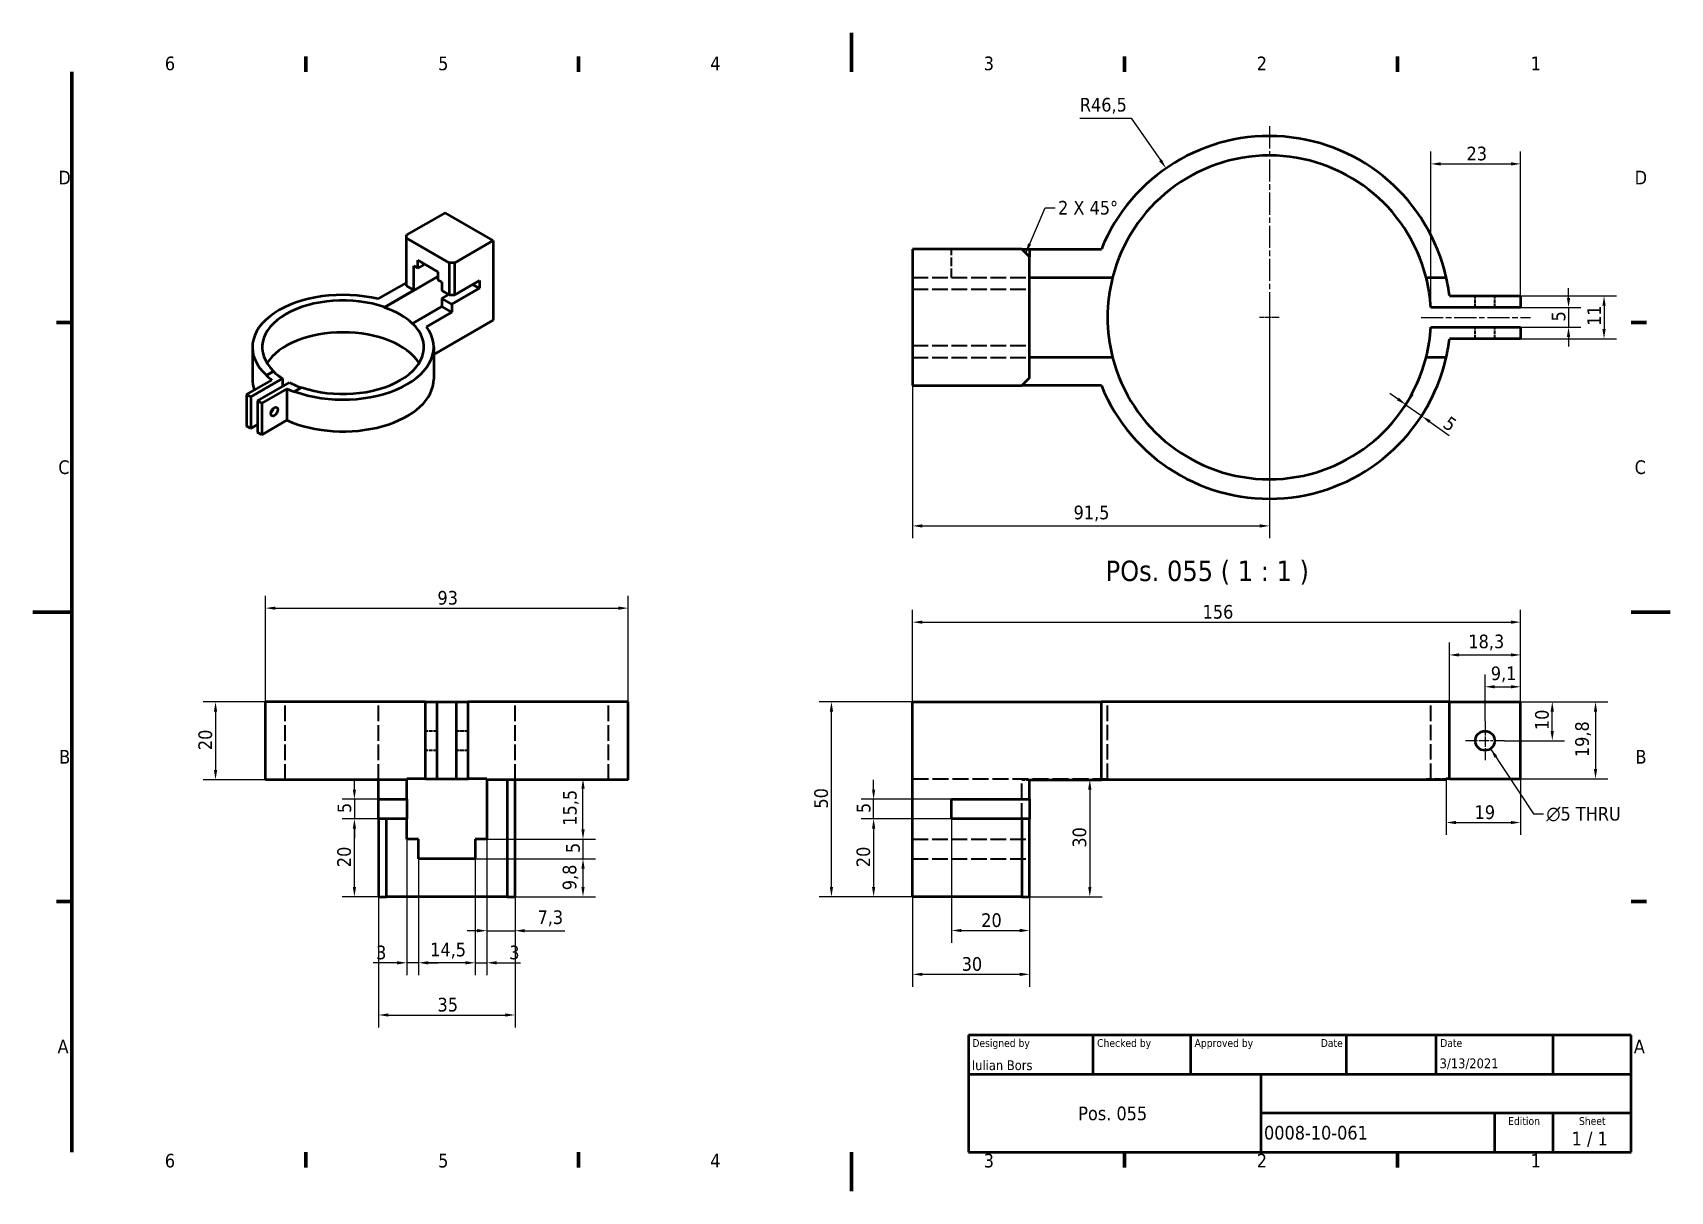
# Model space of a CAD drawing. Header units: millimetres. Extents: x 0 to 420, y 0 to 297.
import ezdxf
from ezdxf.enums import TextEntityAlignment as Align

# ---------------------------------------------------------------- set-up
doc = ezdxf.new("R2010")
doc.units = ezdxf.units.MM
doc.linetypes.add('CHAIN', pattern=[0.3543, 0.2362, -0.0295, 0.0591, -0.0295])
doc.linetypes.add('DASHED', pattern=[0.2068, 0.1655, -0.0413])
for name, color, linetype, lineweight in [('Border (ISO)', 7, 'Continuous', 70), ('Center Mark (ISO)', 7, 'Continuous', 25), ('Centerline (ISO)', 7, 'Continuous', 25), ('Dimension (ISO)', 7, 'Continuous', 25), ('Hidden (ISO)', 7, 'DASHED', 35), ('Symbol (ISO)', 7, 'Continuous', 25), ('Title (ISO)', 7, 'Continuous', 50), ('Visible (ISO)', 7, 'Continuous', 50)]:
    doc.layers.add(name, color=color, linetype=linetype, lineweight=lineweight)
doc.styles.add('Note Text (ISO)', font='tahoma.ttf')
doc.styles.add('Text Style39', font='tahoma.ttf')
doc.styles.add('Text Style41', font='tahoma.ttf')
doc.styles.add('Text Style45', font='tahoma.ttf')
doc.dimstyles.new('Default - Method 1b (ISO)', dxfattribs={"dimtxt": 3.5, "dimasz": 2.5, "dimexe": 3.175, "dimexo": 0, "dimgap": 0.762, "dimtad": 1, "dimtoh": 1, "dimrnd": 1e-08, "dimtxsty": 'Note Text (ISO)', "dimcen": 0.09, "dimdle": 10, "dimclrd": 256, "dimclre": 256, "dimclrt": 256, "dimazin": 2, "dimtfac": 1, "dimtmove": 0, "dimatfit": 3, "dimfxl": 0, "dimtolj": 1, "dimlwd": -1, "dimlwe": -1, "dimarcsym": 0})
doc.dimstyles.new('Default - Method 1b (ISO)$7', dxfattribs={"dimtxt": 3.5, "dimasz": 2.5, "dimexe": 3.175, "dimexo": 0, "dimgap": 0.762, "dimtad": 1, "dimtoh": 1, "dimrnd": 1e-08, "dimtxsty": 'Note Text (ISO)', "dimcen": 0.09, "dimdle": 10, "dimclrd": 256, "dimclre": 256, "dimclrt": 256, "dimazin": 2, "dimtfac": 1, "dimtmove": 0, "dimatfit": 3, "dimfxl": 0, "dimtolj": 1, "dimlwd": -1, "dimlwe": -1, "dimarcsym": 0})
doc.dimstyles.new('Default - Method 2b (ISO)$7', dxfattribs={"dimtxt": 3.5, "dimasz": 2.5, "dimexe": 3.175, "dimexo": 0, "dimgap": 0.762, "dimtad": 1, "dimtih": 1, "dimtoh": 1, "dimrnd": 1e-08, "dimtxsty": 'Note Text (ISO)', "dimcen": 0.09, "dimdle": 10, "dimclrd": 256, "dimclre": 256, "dimclrt": 256, "dimazin": 2, "dimtfac": 1, "dimtmove": 0, "dimatfit": 3, "dimfxl": 0, "dimtolj": 1, "dimlwd": -1, "dimlwe": -1, "dimarcsym": 0})

msp = doc.modelspace()

# ---------------------------------------------------------------- texts
at = {"layer": 'Symbol (ISO)'}
for s, insert, char_height, attachment_point, style in [('2 X 45°', (262.97, 253.893), 3.5, 1, 'Note Text (ISO)'), ('POs. 055 ( 1 : 1 )', (275.186, 155.495), 5.24, 7, 'Text Style45')]:
    msp.add_mtext(s, dxfattribs=dict(at, insert=insert, char_height=char_height, attachment_point=attachment_point, style=style))
at = {"layer": 'Symbol (ISO)', "insert": (388.224, 98.532), "char_height": 3.5, "width": 20.45914, "attachment_point": 1, "line_spacing_factor": 0.6125, "style": 'Note Text (ISO)'}
msp.add_mtext('\\fAIGDT|b0|i0;\\H3.5000;n\\fTahoma|b0|i0;\\H3.5000;5 THRU', dxfattribs=at)

# ---------------------------------------------------------------- blocks, each defined once
blk = doc.blocks.new('Borders Default Border')
at = {"layer": 'Border (ISO)'}
for p, q in [((70, 287), (70, 290.9)), ((140, 287), (140, 290.9)), ((280, 287), (280, 290.9)), ((350, 287), (350, 290.9)), ((10, 222.75), (6.1, 222.75)), ((410, 222.75), (413.9, 222.75)), ((10, 74.25), (6.1, 74.25)), ((410, 74.25), (413.9, 74.25)), ((70, 10), (70, 6.1)), ((140, 10), (140, 6.1)), ((280, 10), (280, 6.1)), ((350, 10), (350, 6.1))]:
    blk.add_line(p, q, dxfattribs=at)
at = {"layer": 'Border (ISO)', "flags": 128}
for points in [[(210, 297), (210, 287)], [(10, 10), (10, 287)], [(0, 148.5), (10, 148.5)], [(420, 148.5), (410, 148.5)], [(210, 0), (210, 10)]]:
    blk.add_lwpolyline(points, dxfattribs=at)
at = {"layer": 'Border (ISO)', "char_height": 3.5, "attachment_point": 7, "style": 'Note Text (ISO)'}
for s, insert in [('6', (33.88, 287.33)), ('5', (103.98, 287.33)), ('4', (173.78, 287.4)), ('3', (243.91, 287.33)), ('2', (313.94, 287.4)), ('1', (384.21, 287.4)), ('D', (6.57, 258.13)), ('D', (410.87, 258.13)), ('C', (6.56, 183.81)), ('C', (410.86, 183.81)), ('B', (6.78, 109.63)), ('B', (411.08, 109.63)), ('A', (6.36, 35.38)), ('A', (410.66, 35.38)), ('6', (33.88, 6.03)), ('5', (103.98, 6.03)), ('4', (173.78, 6.1)), ('3', (243.91, 6.03)), ('2', (313.94, 6.1)), ('1', (384.21, 6.1))]:
    blk.add_mtext(s, dxfattribs=dict(at, insert=insert))
blk = doc.blocks.new('*D5')
at = {"layer": 'Defpoints', "color": 0}
for p in [(88.71, 75.49), (123.71, 75.49), (123.71, 45.18)]:
    blk.add_point(p, dxfattribs=at)
at = {"layer": 'Dimension (ISO)'}
for p, q in [((88.71, 75.49), (88.71, 42.01)), ((123.71, 75.49), (123.71, 42.01)), ((91.21, 45.18), (121.21, 45.18))]:
    blk.add_line(p, q, dxfattribs=at)
for points in [[(91.21, 45.6), (91.21, 44.77), (88.71, 45.18)], [(121.21, 45.6), (121.21, 44.77), (123.71, 45.18)]]:
    blk.add_solid(points, dxfattribs=at)
at = {"layer": 'Dimension (ISO)', "insert": (103.82, 49.59), "char_height": 3.5, "attachment_point": 1, "style": 'Note Text (ISO)'}
blk.add_mtext('\\A1;35', dxfattribs=at)
blk = doc.blocks.new('*D6')
at = {"layer": 'Defpoints', "color": 0}
for p in [(381.62, 263.38), (381.62, 229.53), (358.6, 226.53)]:
    blk.add_point(p, dxfattribs=at)
at = {"layer": 'Dimension (ISO)'}
for p, q in [((358.6, 226.53), (358.6, 266.56)), ((381.62, 229.53), (381.62, 266.56)), ((361.1, 263.38), (379.12, 263.38))]:
    blk.add_line(p, q, dxfattribs=at)
for points in [[(361.1, 263.8), (361.1, 262.96), (358.6, 263.38)], [(379.12, 263.8), (379.12, 262.96), (381.62, 263.38)]]:
    blk.add_solid(points, dxfattribs=at)
at = {"layer": 'Dimension (ISO)', "insert": (367.75, 267.79), "char_height": 3.5, "attachment_point": 1, "style": 'Note Text (ISO)'}
blk.add_mtext('\\A1;23', dxfattribs=at)
blk = doc.blocks.new('*D7')
at = {"layer": 'Defpoints', "color": 0}
for p in [(381.62, 229.53), (381.62, 218.53), (403.02, 218.53)]:
    blk.add_point(p, dxfattribs=at)
at = {"layer": 'Dimension (ISO)'}
for p, q in [((381.62, 229.53), (406.19, 229.53)), ((403.02, 227.03), (403.02, 221.03)), ((381.62, 218.53), (406.19, 218.53))]:
    blk.add_line(p, q, dxfattribs=at)
for points in [[(402.6, 227.03), (403.43, 227.03), (403.02, 229.53)], [(402.6, 221.03), (403.43, 221.03), (403.02, 218.53)]]:
    blk.add_solid(points, dxfattribs=at)
at = {"layer": 'Dimension (ISO)', "insert": (398.74, 221.86), "char_height": 3.5, "attachment_point": 1, "rotation": 90, "style": 'Note Text (ISO)'}
blk.add_mtext('\\A1;11', dxfattribs=at)
blk = doc.blocks.new('*D8')
at = {"layer": 'Defpoints', "color": 0}
for p in [(381.62, 226.53), (381.62, 221.53), (393.91, 221.53)]:
    blk.add_point(p, dxfattribs=at)
at = {"layer": 'Dimension (ISO)'}
for p, q in [((393.91, 229.03), (393.91, 231.53)), ((381.62, 226.53), (397.09, 226.53)), ((393.91, 226.53), (393.91, 221.53)), ((381.62, 221.53), (397.09, 221.53)), ((393.91, 219.03), (393.91, 216.53))]:
    blk.add_line(p, q, dxfattribs=at)
for points in [[(393.5, 229.03), (394.33, 229.03), (393.91, 226.53)], [(393.5, 219.03), (394.33, 219.03), (393.91, 221.53)]]:
    blk.add_solid(points, dxfattribs=at)
at = {"layer": 'Dimension (ISO)', "insert": (389.58, 222.99), "char_height": 3.5, "attachment_point": 1, "rotation": 90, "style": 'Note Text (ISO)'}
blk.add_mtext('\\A1;5', dxfattribs=at)
blk = doc.blocks.new('*D9')
at = {"layer": 'Defpoints', "color": 0}
for p in [(350.96, 199.93), (356.26, 198.75), (355.03, 197.03)]:
    blk.add_point(p, dxfattribs=at)
at = {"layer": 'Dimension (ISO)'}
for p, q in [((350.15, 203.1), (348.11, 204.55)), ((350.96, 199.93), (354.03, 204.24)), ((352.19, 201.65), (356.26, 198.75)), ((355.03, 197.03), (358.1, 201.33)), ((358.29, 197.3), (363.27, 193.75))]:
    blk.add_line(p, q, dxfattribs=at)
for points in [[(350.39, 203.44), (349.91, 202.76), (352.19, 201.65)], [(358.53, 197.64), (358.05, 196.96), (356.26, 198.75)]]:
    blk.add_solid(points, dxfattribs=at)
at = {"layer": 'Dimension (ISO)', "insert": (363.46, 198.93), "char_height": 3.5, "attachment_point": 1, "rotation": 324.5028, "style": 'Note Text (ISO)'}
blk.add_mtext('\\A1;5', dxfattribs=at)
blk = doc.blocks.new('*D10')
at = {"layer": 'Defpoints', "color": 0}
for p in [(290.68, 262.25), (317.17, 224.03)]:
    blk.add_point(p, dxfattribs=at)
at = {"layer": 'Dimension (ISO)'}
for p, q in [((268.57, 275.12), (281.76, 275.12)), ((281.76, 275.12), (289.26, 264.3))]:
    blk.add_line(p, q, dxfattribs=at)
blk.add_solid([(289.6, 264.54), (288.92, 264.06), (290.68, 262.25)], dxfattribs=at)
at = {"layer": 'Dimension (ISO)', "insert": (268.57, 280.31), "char_height": 3.5, "attachment_point": 1, "style": 'Note Text (ISO)'}
blk.add_mtext('\\A1;R46,5', dxfattribs=at)
blk = doc.blocks.new('*D11')
at = {"layer": 'Defpoints', "color": 0}
for p in [(317.17, 221.53), (225.67, 206.53), (317.17, 170.57)]:
    blk.add_point(p, dxfattribs=at)
at = {"layer": 'Dimension (ISO)'}
for p, q in [((317.17, 221.53), (317.17, 167.4)), ((225.67, 206.53), (225.67, 167.4)), ((228.17, 170.57), (314.67, 170.57))]:
    blk.add_line(p, q, dxfattribs=at)
for points in [[(228.17, 170.99), (228.17, 170.15), (225.67, 170.57)], [(314.67, 170.99), (314.67, 170.15), (317.17, 170.57)]]:
    blk.add_solid(points, dxfattribs=at)
at = {"layer": 'Dimension (ISO)', "insert": (266.96, 175.77), "char_height": 3.5, "attachment_point": 1, "style": 'Note Text (ISO)'}
blk.add_mtext('\\A1;91,5', dxfattribs=at)
blk = doc.blocks.new('*D12')
at = {"layer": 'Defpoints', "color": 0}
for p in [(235.67, 95.49), (215.67, 75.49), (225.67, 75.49)]:
    blk.add_point(p, dxfattribs=at)
at = {"layer": 'Dimension (ISO)'}
for p, q in [((235.67, 95.49), (212.5, 95.49)), ((215.67, 92.99), (215.67, 77.99)), ((225.67, 75.49), (212.5, 75.49))]:
    blk.add_line(p, q, dxfattribs=at)
for points in [[(215.26, 92.99), (216.09, 92.99), (215.67, 95.49)], [(215.26, 77.99), (216.09, 77.99), (215.67, 75.49)]]:
    blk.add_solid(points, dxfattribs=at)
at = {"layer": 'Dimension (ISO)', "insert": (211.27, 83.09), "char_height": 3.5, "attachment_point": 1, "rotation": 90, "style": 'Note Text (ISO)'}
blk.add_mtext('\\A1;20', dxfattribs=at)
blk = doc.blocks.new('*D13')
at = {"layer": 'Defpoints', "color": 0}
for p in [(215.67, 100.49), (235.67, 100.49), (235.67, 95.49)]:
    blk.add_point(p, dxfattribs=at)
at = {"layer": 'Dimension (ISO)'}
for p, q in [((215.67, 102.99), (215.67, 105.49)), ((235.67, 100.49), (212.5, 100.49)), ((215.67, 95.49), (215.67, 100.49)), ((235.67, 95.49), (212.5, 95.49)), ((215.67, 92.99), (215.67, 90.49))]:
    blk.add_line(p, q, dxfattribs=at)
for points in [[(215.26, 102.99), (216.09, 102.99), (215.67, 100.49)], [(215.26, 92.99), (216.09, 92.99), (215.67, 95.49)]]:
    blk.add_solid(points, dxfattribs=at)
at = {"layer": 'Dimension (ISO)', "insert": (211.34, 96.95), "char_height": 3.5, "attachment_point": 1, "rotation": 90, "style": 'Note Text (ISO)'}
blk.add_mtext('\\A1;5', dxfattribs=at)
blk = doc.blocks.new('*D14')
at = {"layer": 'Defpoints', "color": 0}
for p in [(235.67, 95.49), (255.67, 95.49), (255.67, 66.84)]:
    blk.add_point(p, dxfattribs=at)
at = {"layer": 'Dimension (ISO)'}
for p, q in [((235.67, 95.49), (235.67, 63.67)), ((255.67, 95.49), (255.67, 63.67)), ((238.17, 66.84), (253.17, 66.84))]:
    blk.add_line(p, q, dxfattribs=at)
for points in [[(238.17, 67.26), (238.17, 66.43), (235.67, 66.84)], [(253.17, 67.26), (253.17, 66.43), (255.67, 66.84)]]:
    blk.add_solid(points, dxfattribs=at)
at = {"layer": 'Dimension (ISO)', "insert": (243.27, 71.25), "char_height": 3.5, "attachment_point": 1, "style": 'Note Text (ISO)'}
blk.add_mtext('\\A1;20', dxfattribs=at)
blk = doc.blocks.new('*D15')
at = {"layer": 'Defpoints', "color": 0}
for p in [(225.67, 75.49), (255.67, 75.49), (255.67, 55.61)]:
    blk.add_point(p, dxfattribs=at)
at = {"layer": 'Dimension (ISO)'}
for p, q in [((225.67, 75.49), (225.67, 52.43)), ((255.67, 75.49), (255.67, 52.43)), ((228.17, 55.61), (253.17, 55.61))]:
    blk.add_line(p, q, dxfattribs=at)
for points in [[(228.17, 56.02), (228.17, 55.19), (225.67, 55.61)], [(253.17, 56.02), (253.17, 55.19), (255.67, 55.61)]]:
    blk.add_solid(points, dxfattribs=at)
at = {"layer": 'Dimension (ISO)', "insert": (238.26, 60.02), "char_height": 3.5, "attachment_point": 1, "style": 'Note Text (ISO)'}
blk.add_mtext('\\A1;30', dxfattribs=at)
blk = doc.blocks.new('*D16')
at = {"layer": 'Defpoints', "color": 0}
for p in [(204.86, 125.49), (225.67, 125.49), (225.67, 75.49)]:
    blk.add_point(p, dxfattribs=at)
at = {"layer": 'Dimension (ISO)'}
for p, q in [((225.67, 125.49), (201.68, 125.49)), ((204.86, 77.99), (204.86, 122.99)), ((225.67, 75.49), (201.68, 75.49))]:
    blk.add_line(p, q, dxfattribs=at)
for points in [[(204.44, 122.99), (205.27, 122.99), (204.86, 125.49)], [(204.44, 77.99), (205.27, 77.99), (204.86, 75.49)]]:
    blk.add_solid(points, dxfattribs=at)
at = {"layer": 'Dimension (ISO)', "insert": (200.45, 98.1), "char_height": 3.5, "attachment_point": 1, "rotation": 90, "style": 'Note Text (ISO)'}
blk.add_mtext('\\A1;50', dxfattribs=at)
blk = doc.blocks.new('*D17')
at = {"layer": 'Defpoints', "color": 0}
for p in [(381.62, 145.9), (225.67, 125.49), (381.62, 125.49)]:
    blk.add_point(p, dxfattribs=at)
at = {"layer": 'Dimension (ISO)'}
for p, q in [((225.67, 125.49), (225.67, 149.07)), ((381.62, 125.49), (381.62, 149.07)), ((228.17, 145.9), (379.12, 145.9))]:
    blk.add_line(p, q, dxfattribs=at)
for points in [[(228.17, 146.31), (228.17, 145.48), (225.67, 145.9)], [(379.12, 146.31), (379.12, 145.48), (381.62, 145.9)]]:
    blk.add_solid(points, dxfattribs=at)
at = {"layer": 'Dimension (ISO)', "insert": (300.05, 150.3), "char_height": 3.5, "attachment_point": 1, "style": 'Note Text (ISO)'}
blk.add_mtext('\\A1;156', dxfattribs=at)
blk = doc.blocks.new('*D18')
at = {"layer": 'Defpoints', "color": 0}
for p in [(381.62, 129.33), (381.62, 125.49), (372.49, 120.49)]:
    blk.add_point(p, dxfattribs=at)
at = {"layer": 'Dimension (ISO)'}
for p, q in [((372.49, 120.49), (372.49, 132.5)), ((381.62, 125.49), (381.62, 132.5)), ((374.99, 129.33), (379.12, 129.33))]:
    blk.add_line(p, q, dxfattribs=at)
for points in [[(374.99, 129.74), (374.99, 128.91), (372.49, 129.33)], [(379.12, 129.74), (379.12, 128.91), (381.62, 129.33)]]:
    blk.add_solid(points, dxfattribs=at)
at = {"layer": 'Dimension (ISO)', "insert": (373.97, 134.53), "char_height": 3.5, "attachment_point": 1, "style": 'Note Text (ISO)'}
blk.add_mtext('\\A1;9,1', dxfattribs=at)
blk = doc.blocks.new('*D19')
at = {"layer": 'Defpoints', "color": 0}
for p in [(381.62, 137.49), (363.35, 125.49), (381.62, 125.49)]:
    blk.add_point(p, dxfattribs=at)
at = {"layer": 'Dimension (ISO)'}
for p, q in [((363.35, 125.49), (363.35, 140.67)), ((381.62, 125.49), (381.62, 140.67)), ((365.85, 137.49), (379.12, 137.49))]:
    blk.add_line(p, q, dxfattribs=at)
for points in [[(365.85, 137.91), (365.85, 137.08), (363.35, 137.49)], [(379.12, 137.91), (379.12, 137.08), (381.62, 137.49)]]:
    blk.add_solid(points, dxfattribs=at)
at = {"layer": 'Dimension (ISO)', "insert": (368.22, 142.71), "char_height": 3.5, "attachment_point": 1, "style": 'Note Text (ISO)'}
blk.add_mtext('\\A1;18,3', dxfattribs=at)
blk = doc.blocks.new('*D20')
at = {"layer": 'Defpoints', "color": 0}
for p in [(381.62, 125.49), (381.62, 105.74), (400.84, 105.74)]:
    blk.add_point(p, dxfattribs=at)
at = {"layer": 'Dimension (ISO)'}
for p, q in [((381.62, 125.49), (404.01, 125.49)), ((400.84, 122.99), (400.84, 108.24)), ((381.62, 105.74), (404.01, 105.74))]:
    blk.add_line(p, q, dxfattribs=at)
for points in [[(400.42, 122.99), (401.25, 122.99), (400.84, 125.49)], [(400.42, 108.24), (401.25, 108.24), (400.84, 105.74)]]:
    blk.add_solid(points, dxfattribs=at)
at = {"layer": 'Dimension (ISO)', "insert": (395.62, 111.29), "char_height": 3.5, "attachment_point": 1, "rotation": 90, "style": 'Note Text (ISO)'}
blk.add_mtext('\\A1;19,8', dxfattribs=at)
blk = doc.blocks.new('*D21')
at = {"layer": 'Defpoints', "color": 0}
for p in [(362.53, 105.49), (381.62, 105.74), (381.62, 94.53)]:
    blk.add_point(p, dxfattribs=at)
at = {"layer": 'Dimension (ISO)'}
for p, q in [((362.53, 105.49), (362.53, 91.35)), ((381.62, 105.74), (381.62, 91.35)), ((365.03, 94.53), (379.12, 94.53))]:
    blk.add_line(p, q, dxfattribs=at)
for points in [[(365.03, 94.94), (365.03, 94.11), (362.53, 94.53)], [(379.12, 94.94), (379.12, 94.11), (381.62, 94.53)]]:
    blk.add_solid(points, dxfattribs=at)
at = {"layer": 'Dimension (ISO)', "insert": (369.81, 98.93), "char_height": 3.5, "attachment_point": 1, "style": 'Note Text (ISO)'}
blk.add_mtext('\\A1;19', dxfattribs=at)
blk = doc.blocks.new('*D22')
at = {"layer": 'Defpoints', "color": 0}
for p in [(381.62, 125.49), (389.74, 125.49), (377.49, 115.49)]:
    blk.add_point(p, dxfattribs=at)
at = {"layer": 'Dimension (ISO)'}
for p, q in [((381.62, 125.49), (392.91, 125.49)), ((389.74, 117.99), (389.74, 122.99)), ((377.49, 115.49), (392.91, 115.49))]:
    blk.add_line(p, q, dxfattribs=at)
for points in [[(389.32, 122.99), (390.15, 122.99), (389.74, 125.49)], [(389.32, 117.99), (390.15, 117.99), (389.74, 115.49)]]:
    blk.add_solid(points, dxfattribs=at)
at = {"layer": 'Dimension (ISO)', "insert": (385.33, 118.22), "char_height": 3.5, "attachment_point": 1, "rotation": 90, "style": 'Note Text (ISO)'}
blk.add_mtext('\\A1;10', dxfattribs=at)
blk = doc.blocks.new('*D23')
at = {"layer": 'Defpoints', "color": 0}
for p in [(274.09, 105.49), (253.67, 75.49), (271.12, 75.49)]:
    blk.add_point(p, dxfattribs=at)
at = {"layer": 'Dimension (ISO)'}
for p, q in [((274.09, 105.49), (267.95, 105.49)), ((271.12, 102.99), (271.12, 77.99)), ((253.67, 75.49), (274.3, 75.49))]:
    blk.add_line(p, q, dxfattribs=at)
for points in [[(270.7, 102.99), (271.54, 102.99), (271.12, 105.49)], [(270.7, 77.99), (271.54, 77.99), (271.12, 75.49)]]:
    blk.add_solid(points, dxfattribs=at)
at = {"layer": 'Dimension (ISO)', "insert": (266.71, 88.07), "char_height": 3.5, "attachment_point": 1, "rotation": 90, "style": 'Note Text (ISO)'}
blk.add_mtext('\\A1;30', dxfattribs=at)
blk = doc.blocks.new('*D24')
at = {"layer": 'Defpoints', "color": 0}
for p in [(152.71, 149.49), (59.71, 125.49), (152.71, 125.49)]:
    blk.add_point(p, dxfattribs=at)
at = {"layer": 'Dimension (ISO)'}
for p, q in [((59.71, 125.49), (59.71, 152.66)), ((152.71, 125.49), (152.71, 152.66)), ((62.21, 149.49), (150.21, 149.49))]:
    blk.add_line(p, q, dxfattribs=at)
for points in [[(62.21, 149.9), (62.21, 149.07), (59.71, 149.49)], [(150.21, 149.9), (150.21, 149.07), (152.71, 149.49)]]:
    blk.add_solid(points, dxfattribs=at)
at = {"layer": 'Dimension (ISO)', "insert": (103.8, 153.9), "char_height": 3.5, "attachment_point": 1, "style": 'Note Text (ISO)'}
blk.add_mtext('\\A1;93', dxfattribs=at)
blk = doc.blocks.new('*D25')
at = {"layer": 'Defpoints', "color": 0}
for p in [(59.71, 125.49), (46.88, 105.49), (59.71, 105.49)]:
    blk.add_point(p, dxfattribs=at)
at = {"layer": 'Dimension (ISO)'}
for p, q in [((59.71, 125.49), (43.71, 125.49)), ((46.88, 122.99), (46.88, 107.99)), ((59.71, 105.49), (43.71, 105.49))]:
    blk.add_line(p, q, dxfattribs=at)
for points in [[(46.47, 122.99), (47.3, 122.99), (46.88, 125.49)], [(46.47, 107.99), (47.3, 107.99), (46.88, 105.49)]]:
    blk.add_solid(points, dxfattribs=at)
at = {"layer": 'Dimension (ISO)', "insert": (42.48, 113.09), "char_height": 3.5, "attachment_point": 1, "rotation": 90, "style": 'Note Text (ISO)'}
blk.add_mtext('\\A1;20', dxfattribs=at)
blk = doc.blocks.new('*D26')
at = {"layer": 'Defpoints', "color": 0}
for p in [(113.46, 85.24), (121.71, 75.49), (141.13, 75.49)]:
    blk.add_point(p, dxfattribs=at)
at = {"layer": 'Dimension (ISO)'}
for p, q in [((113.46, 85.24), (144.31, 85.24)), ((141.13, 82.74), (141.13, 77.99)), ((121.71, 75.49), (144.31, 75.49))]:
    blk.add_line(p, q, dxfattribs=at)
for points in [[(140.72, 82.74), (141.55, 82.74), (141.13, 85.24)], [(140.72, 77.99), (141.55, 77.99), (141.13, 75.49)]]:
    blk.add_solid(points, dxfattribs=at)
at = {"layer": 'Dimension (ISO)', "insert": (135.92, 77.17), "char_height": 3.5, "attachment_point": 1, "rotation": 90, "style": 'Note Text (ISO)'}
blk.add_mtext('\\A1;9,8', dxfattribs=at)
blk = doc.blocks.new('*D27')
at = {"layer": 'Defpoints', "color": 0}
for p in [(116.46, 90.24), (113.46, 85.24), (141.13, 85.24)]:
    blk.add_point(p, dxfattribs=at)
at = {"layer": 'Dimension (ISO)'}
for p, q in [((141.13, 92.74), (141.13, 95.24)), ((116.46, 90.24), (144.31, 90.24)), ((141.13, 90.24), (141.13, 85.24)), ((113.46, 85.24), (144.31, 85.24)), ((141.13, 82.74), (141.13, 80.24))]:
    blk.add_line(p, q, dxfattribs=at)
for points in [[(140.72, 92.74), (141.55, 92.74), (141.13, 90.24)], [(140.72, 82.74), (141.55, 82.74), (141.13, 85.24)]]:
    blk.add_solid(points, dxfattribs=at)
at = {"layer": 'Dimension (ISO)', "insert": (136.8, 86.7), "char_height": 3.5, "attachment_point": 1, "rotation": 90, "style": 'Note Text (ISO)'}
blk.add_mtext('\\A1;5', dxfattribs=at)
blk = doc.blocks.new('*D28')
at = {"layer": 'Defpoints', "color": 0}
for p in [(116.46, 105.74), (141.13, 105.74), (116.46, 90.24)]:
    blk.add_point(p, dxfattribs=at)
at = {"layer": 'Dimension (ISO)'}
for p, q in [((116.46, 105.74), (144.31, 105.74)), ((141.13, 92.74), (141.13, 103.24)), ((116.46, 90.24), (144.31, 90.24))]:
    blk.add_line(p, q, dxfattribs=at)
for points in [[(140.72, 103.24), (141.55, 103.24), (141.13, 105.74)], [(140.72, 92.74), (141.55, 92.74), (141.13, 90.24)]]:
    blk.add_solid(points, dxfattribs=at)
at = {"layer": 'Dimension (ISO)', "insert": (135.99, 93.71), "char_height": 3.5, "attachment_point": 1, "rotation": 90, "style": 'Note Text (ISO)'}
blk.add_mtext('\\A1;15,5', dxfattribs=at)
blk = doc.blocks.new('*D29')
at = {"layer": 'Defpoints', "color": 0}
for p in [(116.46, 90.24), (123.71, 75.49), (123.71, 66.79)]:
    blk.add_point(p, dxfattribs=at)
at = {"layer": 'Dimension (ISO)'}
for p, q in [((116.46, 90.24), (116.46, 63.62)), ((123.71, 75.49), (123.71, 63.62)), ((113.96, 66.79), (111.46, 66.79)), ((116.46, 66.79), (123.71, 66.79)), ((126.21, 66.79), (136.44, 66.79))]:
    blk.add_line(p, q, dxfattribs=at)
for points in [[(113.96, 67.21), (113.96, 66.37), (116.46, 66.79)], [(126.21, 67.21), (126.21, 66.37), (123.71, 66.79)]]:
    blk.add_solid(points, dxfattribs=at)
at = {"layer": 'Dimension (ISO)', "insert": (129.47, 72), "char_height": 3.5, "attachment_point": 1, "style": 'Note Text (ISO)'}
blk.add_mtext('\\A1;7,3', dxfattribs=at)
blk = doc.blocks.new('*D30')
at = {"layer": 'Defpoints', "color": 0}
for p in [(116.46, 90.24), (113.46, 85.24), (116.46, 58.56)]:
    blk.add_point(p, dxfattribs=at)
at = {"layer": 'Dimension (ISO)'}
for p, q in [((116.46, 90.24), (116.46, 55.39)), ((113.46, 85.24), (113.46, 55.39)), ((110.96, 58.56), (108.46, 58.56)), ((113.46, 58.56), (116.46, 58.56)), ((118.96, 58.56), (125.11, 58.56))]:
    blk.add_line(p, q, dxfattribs=at)
for points in [[(110.96, 58.98), (110.96, 58.15), (113.46, 58.56)], [(118.96, 58.98), (118.96, 58.15), (116.46, 58.56)]]:
    blk.add_solid(points, dxfattribs=at)
at = {"layer": 'Dimension (ISO)', "insert": (122.22, 62.97), "char_height": 3.5, "attachment_point": 1, "style": 'Note Text (ISO)'}
blk.add_mtext('\\A1;3', dxfattribs=at)
blk = doc.blocks.new('*D31')
at = {"layer": 'Defpoints', "color": 0}
for p in [(98.96, 85.24), (113.46, 85.24), (98.96, 58.56)]:
    blk.add_point(p, dxfattribs=at)
at = {"layer": 'Dimension (ISO)'}
for p, q in [((98.96, 85.24), (98.96, 55.39)), ((113.46, 85.24), (113.46, 55.39)), ((110.96, 58.56), (101.46, 58.56))]:
    blk.add_line(p, q, dxfattribs=at)
for points in [[(101.46, 58.98), (101.46, 58.15), (98.96, 58.56)], [(110.96, 58.98), (110.96, 58.15), (113.46, 58.56)]]:
    blk.add_solid(points, dxfattribs=at)
at = {"layer": 'Dimension (ISO)', "insert": (101.93, 63.71), "char_height": 3.5, "attachment_point": 1, "style": 'Note Text (ISO)'}
blk.add_mtext('\\A1;14,5', dxfattribs=at)
blk = doc.blocks.new('*D32')
at = {"layer": 'Defpoints', "color": 0}
for p in [(95.96, 90.24), (98.96, 85.24), (98.96, 58.56)]:
    blk.add_point(p, dxfattribs=at)
at = {"layer": 'Dimension (ISO)'}
for p, q in [((95.96, 90.24), (95.96, 55.39)), ((98.96, 85.24), (98.96, 55.39)), ((93.46, 58.56), (87.31, 58.56)), ((98.96, 58.56), (95.96, 58.56)), ((101.46, 58.56), (103.96, 58.56))]:
    blk.add_line(p, q, dxfattribs=at)
for points in [[(93.46, 58.98), (93.46, 58.15), (95.96, 58.56)], [(101.46, 58.98), (101.46, 58.15), (98.96, 58.56)]]:
    blk.add_solid(points, dxfattribs=at)
at = {"layer": 'Dimension (ISO)', "insert": (88.07, 62.97), "char_height": 3.5, "attachment_point": 1, "style": 'Note Text (ISO)'}
blk.add_mtext('\\A1;3', dxfattribs=at)
blk = doc.blocks.new('*D33')
at = {"layer": 'Defpoints', "color": 0}
for p in [(82.5, 95.49), (90.71, 95.49), (90.71, 75.49)]:
    blk.add_point(p, dxfattribs=at)
at = {"layer": 'Dimension (ISO)'}
for p, q in [((90.71, 95.49), (79.33, 95.49)), ((82.5, 77.99), (82.5, 92.99)), ((90.71, 75.49), (79.33, 75.49))]:
    blk.add_line(p, q, dxfattribs=at)
for points in [[(82.09, 92.99), (82.92, 92.99), (82.5, 95.49)], [(82.09, 77.99), (82.92, 77.99), (82.5, 75.49)]]:
    blk.add_solid(points, dxfattribs=at)
at = {"layer": 'Dimension (ISO)', "insert": (78.09, 83.09), "char_height": 3.5, "attachment_point": 1, "rotation": 90, "style": 'Note Text (ISO)'}
blk.add_mtext('\\A1;20', dxfattribs=at)
blk = doc.blocks.new('*D34')
at = {"layer": 'Defpoints', "color": 0}
for p in [(88.71, 100.49), (82.5, 95.49), (90.71, 95.49)]:
    blk.add_point(p, dxfattribs=at)
at = {"layer": 'Dimension (ISO)'}
for p, q in [((82.5, 102.99), (82.5, 105.49)), ((88.71, 100.49), (79.33, 100.49)), ((82.5, 100.49), (82.5, 95.49)), ((90.71, 95.49), (79.33, 95.49)), ((82.5, 92.99), (82.5, 90.49))]:
    blk.add_line(p, q, dxfattribs=at)
for points in [[(82.09, 102.99), (82.92, 102.99), (82.5, 100.49)], [(82.09, 92.99), (82.92, 92.99), (82.5, 95.49)]]:
    blk.add_solid(points, dxfattribs=at)
at = {"layer": 'Dimension (ISO)', "insert": (78.17, 96.95), "char_height": 3.5, "attachment_point": 1, "rotation": 90, "style": 'Note Text (ISO)'}
blk.add_mtext('\\A1;5', dxfattribs=at)
blk = doc.blocks.new('Title Blocks I.A.B')
at = {"layer": 'Title (ISO)'}
for p, q in [((270.07, 130), (100.07, 130)), ((100.07, 130), (100.07, 100)), ((132.07, 120), (132.07, 130)), ((157.07, 120), (157.07, 130)), ((197.07, 120), (197.07, 130)), ((220.07, 120), (220.07, 130)), ((250.07, 120), (250.07, 130)), ((270.07, 100), (270.07, 130)), ((100.07, 120), (270.07, 120)), ((175.07, 120), (175.07, 100)), ((270.07, 110), (175.07, 110)), ((235.07, 100), (235.07, 110)), ((250.07, 100), (250.07, 110)), ((100.07, 100), (270.07, 100))]:
    blk.add_line(p, q, dxfattribs=at)
at = {"layer": 'Title (ISO)', "style": 'Text Style41'}
for s, p in [('Designed by', (101.07, 129)), ('Checked by', (133.07, 129)), ('Approved by', (158.07, 129)), ('Date', (221.07, 129))]:
    blk.add_text(s, height=2, dxfattribs=at).set_placement(p, align=Align.TOP_LEFT)
blk.add_text('Date', height=2, dxfattribs=at).set_placement((196.07, 129), align=Align.TOP_RIGHT)
for s, p in [('Edition', (242.57, 109)), ('Sheet', (260.07, 109))]:
    blk.add_text(s, height=2, dxfattribs=at).set_placement(p, align=Align.TOP_CENTER)
at = {"layer": 'Title (ISO)', "style": 'Note Text (ISO)'}
blk.add_text('1 / 1 ', height=3.5, dxfattribs=at).set_placement((260.07, 103.5), align=Align.MIDDLE_CENTER)
at = {"layer": 'Title (ISO)'}
for tag, p, height, style in [('AUTHOR_001', (100.92, 121.05), 2.5, 'Text Style39'), ('CREATION_DATE_001', (220.91, 121.54), 2.5, 'Text Style39'), ('COMPANY_001', (128.23, 108.21), 3.5, 'Note Text (ISO)'), ('PART_NUMBER_001', (175.88, 103.25), 3.5, 'Note Text (ISO)')]:
    blk.add_attdef(tag, p, '', height=height, dxfattribs=dict(at, style=style))
at = {"layer": 'Title (ISO)', "style": 'Text Style39'}
for tag, p in [('CHECKED_BY', (133.07, 121)), ('ENG_APPROVED_BY', (158.07, 121))]:
    blk.add_attdef(tag, text='', height=2.5, dxfattribs=at).set_placement(p, align=Align.BOTTOM_LEFT)
blk.add_attdef('ENG_APPROVAL_DATE', text='', height=2.5, dxfattribs=at).set_placement((196.07, 121), align=Align.BOTTOM_RIGHT)
at = {"layer": 'Title (ISO)', "style": 'Note Text (ISO)'}
for tag, p in [('TITLE', (222.57, 115)), ('REVISION_NUMBER', (242.57, 103.5))]:
    blk.add_attdef(tag, text='', height=3.5, dxfattribs=at).set_placement(p, align=Align.MIDDLE_CENTER)

# ---------------------------------------------------------------- dimensions: what is measured, and where the dimension line sits
at = {"layer": 'Dimension (ISO)'}
dim = msp.add_radius_dim(center=(317.174, 224.032), mpoint=(290.682, 262.247), dimstyle='Default - Method 1b (ISO)', override={"dimgap": 0.762, "dimtih": 1, "dimdec": 2, "dimlfac": 1, "dimcen": 0, "dimtol": 0, "dimlim": 0, "dimtp": 0, "dimtm": 0, "dimtdec": 2, "dimtofl": 0}, dxfattribs=at)
dim.commit()
dim.dimension.update_dxf_attribs({"geometry": '*D10', "text_midpoint": (274.432, 275.115), "dimtype": 164})
for base, p1, p2, angle, override, picture, middle in [((381.623, 263.381), (358.599, 226.532), (381.623, 229.532), 180, {"dimgap": 0.762, "dimtoh": 0, "dimdec": 0, "dimtol": 0, "dimlim": 0, "dimtp": 0, "dimtm": 0, "dimtdec": 2, "dimtofl": 0, "dimatfit": 1}, '*D6', (370.111, 263.381)), ((393.912, 221.532), (381.623, 226.532), (381.623, 221.532), 90, {"dimgap": 0.762, "dimtoh": 0, "dimdec": 2, "dimtol": 0, "dimlim": 0, "dimtp": 0, "dimtm": 0, "dimtdec": 2, "dimtofl": 1, "dimatfit": 1}, '*D8', (393.912, 224.032)), ((403.016, 218.532), (381.623, 229.532), (381.623, 218.532), 90, {"dimgap": 0.762, "dimtoh": 0, "dimdec": 2, "dimtol": 0, "dimlim": 0, "dimtp": 0, "dimtm": 0, "dimtdec": 2, "dimtofl": 0, "dimatfit": 1}, '*D7', (403.016, 224.032)), ((317.174, 170.57), (225.674, 206.532), (317.174, 221.532), 180, {"dimgap": 0.762, "dimtoh": 0, "dimdec": 2, "dimtol": 0, "dimlim": 0, "dimtp": 0, "dimtm": 0, "dimtdec": 2, "dimtofl": 0, "dimatfit": 1}, '*D11', (271.424, 170.57)), ((356.256, 198.748), (350.961, 199.935), (355.032, 197.031), 144.50278, {"dimgap": 0.762, "dimtoh": 0, "dimdec": 2, "dimtol": 0, "dimlim": 0, "dimtp": 0, "dimtm": 0, "dimtdec": 2, "dimtofl": 1, "dimatfit": 1}, '*D9', (361.796, 194.797)), ((152.71, 149.488), (59.71, 125.488), (152.71, 125.488), 180, {"dimgap": 0.762, "dimtoh": 0, "dimdec": 2, "dimtol": 0, "dimlim": 0, "dimtp": 0, "dimtm": 0, "dimtdec": 2, "dimtofl": 0, "dimatfit": 1}, '*D24', (106.21, 149.488)), ((381.623, 129.326), (372.486, 120.488), (381.623, 125.488), 180, {"dimgap": 0.762, "dimtoh": 0, "dimdec": 1, "dimtol": 0, "dimlim": 0, "dimtp": 0, "dimtm": 0, "dimtdec": 2, "dimtofl": 0, "dimatfit": 1}, '*D18', (377.054, 129.326)), ((46.885, 105.488), (59.71, 125.488), (59.71, 105.488), 270, {"dimgap": 0.762, "dimtoh": 0, "dimdec": 2, "dimtol": 0, "dimlim": 0, "dimtp": 0, "dimtm": 0, "dimtdec": 2, "dimtofl": 0, "dimatfit": 1}, '*D25', (46.885, 115.488)), ((204.856, 125.488), (225.674, 75.488), (225.674, 125.488), 90, {"dimgap": 0.762, "dimtoh": 0, "dimdec": 2, "dimtol": 0, "dimlim": 0, "dimtp": 0, "dimtm": 0, "dimtdec": 2, "dimtofl": 0, "dimatfit": 1}, '*D16', (204.856, 100.488)), ((389.736, 125.488), (377.486, 115.488), (381.623, 125.488), 90, {"dimgap": 0.762, "dimtoh": 0, "dimdec": 2, "dimtol": 0, "dimlim": 0, "dimtp": 0, "dimtm": 0, "dimtdec": 2, "dimtofl": 0, "dimatfit": 1}, '*D22', (389.736, 120.488)), ((400.835688715, 105.737603066), (381.623382158, 125.487603066), (381.623382158, 105.737603066), 270, {"dimgap": 0.762, "dimtoh": 0, "dimdec": 1, "dimtol": 0, "dimlim": 0, "dimtp": 0, "dimtm": 0, "dimtdec": 2, "dimtofl": 0, "dimatfit": 1}, '*D20', (400.835688715, 115.612603066)), ((82.502, 95.488), (88.71, 100.488), (90.71, 95.488), 90, {"dimgap": 0.762, "dimtoh": 0, "dimdec": 2, "dimtol": 0, "dimlim": 0, "dimtp": 0, "dimtm": 0, "dimtdec": 2, "dimtofl": 1, "dimatfit": 1}, '*D34', (82.502, 97.988)), ((141.133, 105.738), (116.46, 90.238), (116.46, 105.738), 90, {"dimgap": 0.762, "dimtoh": 0, "dimdec": 2, "dimtol": 0, "dimlim": 0, "dimtp": 0, "dimtm": 0, "dimtdec": 2, "dimtofl": 0, "dimatfit": 1}, '*D28', (141.133, 97.988)), ((215.674, 100.488), (235.674, 95.488), (235.674, 100.488), 90, {"dimgap": 0.762, "dimtoh": 0, "dimdec": 2, "dimtol": 0, "dimlim": 0, "dimtp": 0, "dimtm": 0, "dimtdec": 2, "dimtofl": 1, "dimatfit": 1}, '*D13', (215.674, 97.988)), ((271.121, 75.488), (274.093, 105.488), (253.674, 75.488), 270, {"dimgap": 0.762, "dimtoh": 0, "dimdec": 2, "dimtol": 0, "dimlim": 0, "dimtp": 0, "dimtm": 0, "dimtdec": 2, "dimtofl": 0, "dimatfit": 1}, '*D23', (271.121, 90.488)), ((82.502, 95.488), (90.71, 75.488), (90.71, 95.488), 90, {"dimgap": 0.762, "dimtoh": 0, "dimdec": 2, "dimtol": 0, "dimlim": 0, "dimtp": 0, "dimtm": 0, "dimtdec": 2, "dimtofl": 0, "dimatfit": 1}, '*D33', (82.502, 85.488)), ((141.133, 85.238), (116.46, 90.238), (113.46, 85.238), 90, {"dimgap": 0.762, "dimtoh": 0, "dimdec": 2, "dimtol": 0, "dimlim": 0, "dimtp": 0, "dimtm": 0, "dimtdec": 2, "dimtofl": 1, "dimatfit": 1}, '*D27', (141.133, 87.738)), ((215.674, 75.488), (235.674, 95.488), (225.674, 75.488), 90, {"dimgap": 0.762, "dimtoh": 0, "dimdec": 2, "dimtol": 0, "dimlim": 0, "dimtp": 0, "dimtm": 0, "dimtdec": 2, "dimtofl": 0, "dimatfit": 1}, '*D12', (215.674, 85.488)), ((255.674, 66.844), (235.674, 95.488), (255.674, 95.488), 180, {"dimgap": 0.762, "dimtoh": 0, "dimdec": 2, "dimtol": 0, "dimlim": 0, "dimtp": 0, "dimtm": 0, "dimtdec": 2, "dimtofl": 0, "dimatfit": 1}, '*D14', (245.674, 66.844)), ((98.96, 58.564), (95.96, 90.238), (98.96, 85.238), 180, {"dimgap": 0.762, "dimtoh": 0, "dimdec": 2, "dimtol": 0, "dimlim": 0, "dimtp": 0, "dimtm": 0, "dimtdec": 2, "dimtofl": 1, "dimatfit": 1}, '*D32', (89.134, 58.564)), ((116.46, 58.564), (113.46, 85.238), (116.46, 90.238), 180, {"dimgap": 0.762, "dimtoh": 0, "dimdec": 2, "dimtol": 0, "dimlim": 0, "dimtp": 0, "dimtm": 0, "dimtdec": 2, "dimtofl": 1, "dimatfit": 1}, '*D30', (123.286, 58.564)), ((123.710017692, 66.790945548), (116.460017692, 90.237603066), (123.710017692, 75.487603066), 180, {"dimgap": 0.762, "dimtoh": 0, "dimdec": 1, "dimtol": 0, "dimlim": 0, "dimtp": 0, "dimtm": 0, "dimtdec": 2, "dimtofl": 1, "dimatfit": 1}, '*D29', (132.575946483, 66.790945548)), ((98.96, 58.564), (113.46, 85.238), (98.96, 85.238), 180, {"dimgap": 0.762, "dimtoh": 0, "dimdec": 2, "dimtol": 0, "dimlim": 0, "dimtp": 0, "dimtm": 0, "dimtdec": 2, "dimtofl": 0, "dimatfit": 1}, '*D31', (106.21, 58.564)), ((141.133314945, 75.487603066), (113.460017692, 85.237603066), (121.710017692, 75.487603066), 90, {"dimgap": 0.762, "dimtoh": 0, "dimdec": 1, "dimtol": 0, "dimlim": 0, "dimtp": 0, "dimtm": 0, "dimtdec": 1, "dimtofl": 0, "dimatfit": 1}, '*D26', (141.133314945, 80.362603066))]:
    dim = msp.add_linear_dim(base=base, p1=p1, p2=p2, angle=angle, dimstyle='Default - Method 1b (ISO)', override=override, dxfattribs=at)
    dim.commit()
    dim.dimension.update_dxf_attribs({"geometry": picture, "text_midpoint": middle, "dimtype": 160})
for base, p1, p2, override, picture, middle in [((381.623, 145.897), (225.674, 125.488), (381.623, 125.488), {"dimgap": 0.762, "dimtoh": 0, "dimdec": 0, "dimtol": 0, "dimlim": 0, "dimtp": 0, "dimtm": 0, "dimtdec": 2, "dimtofl": 0, "dimatfit": 1}, '*D17', (303.649, 145.897)), ((381.623, 137.494), (363.348, 125.488), (381.623, 125.488), {"dimgap": 0.762, "dimtoh": 0, "dimdec": 1, "dimtol": 0, "dimlim": 0, "dimtp": 0, "dimtm": 0, "dimtdec": 2, "dimtofl": 0, "dimatfit": 1}, '*D19', (372.486, 137.494)), ((381.623, 94.526), (362.53, 105.488), (381.623, 105.738), {"dimgap": 0.762, "dimtoh": 0, "dimdec": 0, "dimtol": 0, "dimlim": 0, "dimtp": 0, "dimtm": 0, "dimtdec": 2, "dimtofl": 0, "dimatfit": 1}, '*D21', (372.077, 94.526)), ((123.71, 45.182), (88.71, 75.488), (123.71, 75.488), {"dimgap": 0.762, "dimtoh": 0, "dimdec": 2, "dimtol": 0, "dimlim": 0, "dimtp": 0, "dimtm": 0, "dimtdec": 2, "dimtofl": 0, "dimatfit": 1}, '*D5', (106.21, 45.182)), ((255.674, 55.608), (225.674, 75.488), (255.674, 75.488), {"dimgap": 0.762, "dimtoh": 0, "dimdec": 2, "dimtol": 0, "dimlim": 0, "dimtp": 0, "dimtm": 0, "dimtdec": 2, "dimtofl": 0, "dimatfit": 1}, '*D15', (240.674, 55.608))]:
    dim = msp.add_linear_dim(base=base, p1=p1, p2=p2, dimstyle='Default - Method 1b (ISO)', override=override, dxfattribs=at)
    dim.commit()
    dim.dimension.update_dxf_attribs({"geometry": picture, "text_midpoint": middle, "dimtype": 160})

# ---------------------------------------------------------------- linework, layer by layer
at = {"layer": 'Center Mark (ISO)', "linetype": 'CHAIN', "ltscale": 23.990969}
for p, q in [((317.174, 273.032), (317.174, 221.532)), ((317.174, 226.532), (317.174, 180.032))]:
    msp.add_line(p, q, dxfattribs=at)
at = {"layer": 'Center Mark (ISO)', "linetype": 'CHAIN', "ltscale": 5.555937}
msp.add_line((319.674, 224.032), (314.674, 224.032), dxfattribs=at)
msp.add_line((319.674, 224.032), (314.674, 224.032), dxfattribs=at)
at = {"layer": 'Center Mark (ISO)', "linetype": 'CHAIN', "ltscale": 11.111974}
for p, q in [((372.486, 120.488), (372.486, 110.488)), ((377.486, 115.488), (367.486, 115.488))]:
    msp.add_line(p, q, dxfattribs=at)
at = {"layer": 'Centerline (ISO)', "linetype": 'CHAIN', "ltscale": 23.990969}
msp.add_line((356.099, 224.032), (384.123, 224.032), dxfattribs=at)
at = {"layer": 'Hidden (ISO)', "ltscale": 13.802273}
msp.add_line((235.674, 234.282), (235.674, 241.532), dxfattribs=at)
at = {"layer": 'Hidden (ISO)', "ltscale": 24.17795}
for p, q in [((225.674, 234.282), (255.674, 234.282)), ((225.674, 231.282), (255.674, 231.282)), ((225.674, 216.782), (255.674, 216.782)), ((225.674, 213.782), (255.674, 213.782)), ((64.71, 105.488), (64.71, 125.488)), ((88.71, 105.488), (88.71, 125.488)), ((123.71, 105.488), (123.71, 125.488)), ((147.71, 105.488), (147.71, 125.488)), ((253.674, 95.488), (253.674, 105.488)), ((225.674, 90.238), (255.674, 90.238)), ((225.674, 85.238), (255.674, 85.238))]:
    msp.add_line(p, q, dxfattribs=at)
at = {"layer": 'Hidden (ISO)', "ltscale": 5.711227}
for p, q in [((369.986, 226.532), (369.986, 229.532)), ((374.986, 226.532), (374.986, 229.532)), ((369.986, 218.532), (369.986, 221.532)), ((374.986, 218.532), (374.986, 221.532)), ((103.71, 117.988), (100.71, 117.988)), ((111.71, 117.988), (108.71, 117.988)), ((103.71, 112.988), (100.71, 112.988)), ((111.71, 112.988), (108.71, 112.988))]:
    msp.add_line(p, q, dxfattribs=at)
at = {"layer": 'Hidden (ISO)', "ltscale": 23.875725}
for p, q in [((275.674, 105.738), (275.674, 125.488)), ((358.599, 105.738), (358.599, 125.488))]:
    msp.add_line(p, q, dxfattribs=at)
at = {"layer": 'Hidden (ISO)', "ltscale": 24.799677}
msp.add_line((225.674, 105.738), (276.96, 105.738), dxfattribs=at)
at = {"layer": 'Hidden (ISO)', "ltscale": 5.384591}
msp.add_line((253.674, 105.488), (255.674, 105.488), dxfattribs=at)
at = {"layer": 'Hidden (ISO)', "ltscale": 0.475844}
for p, q in [((276.96, 105.488), (276.96, 105.738)), ((357.388, 105.738), (357.388, 105.488))]:
    msp.add_line(p, q, dxfattribs=at)
at = {"layer": 'Hidden (ISO)', "ltscale": 9.789036}
msp.add_line((357.388, 105.738), (362.53, 105.738), dxfattribs=at)
at = {"layer": 'Visible (ISO)'}
for p, q in [((105.752, 250.876), (95.852, 245.16)), ((118.126, 243.731), (105.752, 250.876)), ((95.852, 244.344), (95.852, 245.16)), ((95.852, 232.096), (95.852, 244.344)), ((95.852, 244.344), (106.812, 238.016)), ((108.227, 238.016), (118.126, 243.731)), ((118.126, 243.731), (118.126, 223.319)), ((253.674, 241.532), (225.674, 241.532)), ((225.674, 241.532), (225.674, 206.532)), ((253.674, 241.532), (255.674, 239.532)), ((253.674, 241.532), (255.674, 241.532)), ((255.674, 241.532), (255.674, 239.532)), ((255.674, 241.532), (274.093, 241.532)), ((255.674, 208.532), (255.674, 239.532)), ((97.708, 231.025), (97.708, 237.25)), ((97.708, 237.25), (98.769, 236.638)), ((98.769, 236.638), (98.769, 238.679)), ((98.769, 238.679), (103.896, 235.719)), ((100.537, 237.659), (98.769, 236.638)), ((103.896, 235.719), (103.896, 233.678)), ((108.227, 238.016), (106.812, 238.016)), ((106.812, 238.016), (106.812, 229.851)), ((108.227, 229.851), (108.227, 238.016)), ((88.633, 228.745), (95.852, 232.913)), ((103.896, 234.495), (90.183, 226.578)), ((90.183, 226.68), (97.708, 231.025)), ((97.708, 231.025), (95.852, 232.096)), ((103.896, 233.678), (104.956, 233.066)), ((104.956, 233.066), (104.956, 230.922)), ((114.591, 231.484), (107.52, 227.401)), ((108.227, 229.851), (114.591, 233.525)), ((112.823, 232.504), (114.591, 231.484)), ((114.591, 233.525), (114.591, 231.484)), ((255.674, 234.282), (276.96, 234.282)), ((357.388, 234.282), (362.53, 234.282)), ((104.956, 226.84), (97.431, 222.495)), ((104.956, 230.922), (106.812, 229.851)), ((104.956, 228.881), (106.724, 229.902)), ((104.956, 228.881), (104.956, 226.84)), ((107.52, 227.401), (104.956, 228.881)), ((107.52, 225.36), (104.956, 226.84)), ((106.812, 229.851), (108.227, 229.851)), ((107.52, 227.401), (107.52, 225.36)), ((363.348, 229.532), (381.623, 229.532)), ((381.623, 229.532), (381.623, 226.532)), ((90.183, 226.578), (90.183, 226.68)), ((107.52, 225.36), (101.008, 221.6)), ((118.126, 223.319), (102.839, 214.493)), ((381.623, 226.532), (358.599, 226.532)), ((97.431, 222.495), (97.431, 222.393)), ((358.599, 221.532), (381.623, 221.532)), ((381.623, 218.532), (363.348, 218.532)), ((381.623, 221.532), (381.623, 218.532)), ((56.339, 216.379), (56.339, 208.214)), ((102.839, 216.379), (102.839, 208.214)), ((59.929, 209.213), (61.747, 210.262)), ((61.747, 210.16), (59.929, 209.111)), ((61.747, 210.262), (61.747, 210.16)), ((276.96, 213.782), (255.674, 213.782)), ((362.53, 213.782), (357.388, 213.782)), ((54.858, 204.244), (61.319, 207.974)), ((64.059, 208.331), (55.919, 203.631)), ((57.686, 202.611), (65.827, 207.31)), ((59.929, 209.111), (59.929, 209.213)), ((64.059, 208.331), (64.059, 206.29)), ((68.995, 206.078), (67.177, 205.028)), ((225.674, 206.532), (253.674, 206.532)), ((255.674, 208.532), (253.674, 206.532)), ((274.093, 206.532), (253.674, 206.532)), ((55.919, 203.631), (54.858, 204.244)), ((54.858, 204.244), (54.858, 196.181)), ((55.919, 203.631), (55.919, 195.568)), ((58.747, 201.998), (57.686, 202.611)), ((57.686, 202.611), (57.686, 194.548)), ((65.209, 205.729), (58.747, 201.998)), ((58.747, 201.998), (58.747, 193.935)), ((65.209, 205.729), (65.209, 197.666)), ((67.177, 205.028), (67.177, 204.926)), ((65.209, 197.666), (58.747, 193.935)), ((55.919, 195.568), (54.858, 196.181)), ((57.686, 196.589), (55.919, 195.568)), ((58.747, 193.935), (57.686, 194.548)), ((100.71, 125.488), (59.71, 125.488)), ((59.71, 105.488), (59.71, 125.488)), ((100.71, 105.738), (100.71, 125.488)), ((100.71, 125.488), (103.71, 125.488)), ((103.71, 105.738), (103.71, 125.488)), ((103.71, 125.488), (108.71, 125.488)), ((108.71, 105.738), (108.71, 125.488)), ((108.71, 125.488), (111.71, 125.488)), ((111.71, 105.738), (111.71, 125.488)), ((152.71, 125.488), (111.71, 125.488)), ((152.71, 105.488), (152.71, 125.488)), ((225.674, 125.488), (274.093, 125.488)), ((225.674, 75.488), (225.674, 125.488)), ((274.093, 105.488), (274.093, 125.488)), ((363.348, 125.488), (274.093, 125.488)), ((363.348, 125.488), (381.623, 125.488)), ((363.348, 105.738), (363.348, 125.488)), ((381.623, 105.738), (381.623, 125.488)), ((95.96, 105.488), (59.71, 105.488)), ((88.71, 100.488), (88.71, 105.488)), ((100.71, 105.738), (95.96, 105.738)), ((95.96, 105.488), (95.96, 105.738)), ((95.96, 100.488), (95.96, 105.488)), ((100.71, 105.738), (103.71, 105.738)), ((103.71, 105.738), (108.71, 105.738)), ((108.71, 105.738), (111.71, 105.738)), ((116.46, 105.738), (111.71, 105.738)), ((116.46, 105.738), (116.46, 105.488)), ((116.46, 105.488), (116.46, 90.238)), ((152.71, 105.488), (116.46, 105.488)), ((121.71, 105.488), (121.71, 75.488)), ((123.71, 75.488), (123.71, 105.488)), ((255.674, 100.488), (255.674, 105.488)), ((255.674, 105.488), (274.093, 105.488)), ((362.53, 105.488), (274.093, 105.488)), ((363.348, 105.738), (362.53, 105.738)), ((362.53, 105.488), (362.53, 105.738)), ((363.348, 105.738), (381.623, 105.738)), ((88.71, 95.488), (88.71, 100.488)), ((88.71, 100.488), (95.96, 100.488)), ((95.96, 100.488), (95.96, 95.488)), ((235.674, 95.488), (235.674, 100.488)), ((235.674, 100.488), (255.674, 100.488)), ((255.674, 100.488), (255.674, 95.488)), ((90.71, 95.488), (88.71, 95.488)), ((88.71, 95.488), (88.71, 75.488)), ((90.71, 75.488), (90.71, 95.488)), ((95.96, 95.488), (90.71, 95.488)), ((95.96, 90.238), (95.96, 95.488)), ((253.674, 95.488), (235.674, 95.488)), ((255.674, 95.488), (253.674, 95.488)), ((253.674, 95.488), (253.674, 75.488)), ((255.674, 75.488), (255.674, 95.488)), ((98.96, 90.238), (95.96, 90.238)), ((98.96, 85.238), (98.96, 90.238)), ((116.46, 90.238), (113.46, 90.238)), ((113.46, 90.238), (113.46, 85.238)), ((113.46, 85.238), (98.96, 85.238)), ((88.71, 75.488), (90.71, 75.488)), ((121.71, 75.488), (90.71, 75.488)), ((121.71, 75.488), (123.71, 75.488)), ((253.674, 75.488), (225.674, 75.488)), ((253.674, 75.488), (255.674, 75.488))]:
    msp.add_line(p, q, dxfattribs=at)
msp.add_circle((372.486, 115.488), 2.5, dxfattribs=at)
for radius, start, end in [(46.5, 12.7343, 157.89259), (41.5, 14.29935, 165.70065), (41.5, 165.70065, 194.29935), (41.5, 3.45364, 14.29935), (46.5, 6.79282, 12.7343), (41.5, 345.70065, 356.54636), (46.5, 347.2657, 353.20718), (46.5, 202.10741, 347.2657), (41.5, 194.29935, 345.70065)]:
    msp.add_arc((317.174, 224.032), radius, start, end, dxfattribs=at)
for centre, major_axis, start_param, end_param in [((79.589, 216.379), (-23.25, 0), 4.3128379, 6.8463281), ((79.589, 216.379), (-20.75, 0), 4.1765615, 6.8190128), ((79.589, 216.277), (-20.75, 0), 3.6774201, 4.1765615), ((79.589, 208.214), (20.75, 0), 0.3477404, 2.7938522), ((79.589, 216.379), (23.25, 0), 4.1492462, 6.6827364), ((79.589, 216.379), (20.75, 0), 4.1765615, 6.8190128), ((79.589, 216.277), (20.75, 0), 3.6774201, 3.8667134), ((79.589, 208.214), (-23.25, 0), 0, 0.2113798), ((79.589, 216.277), (-23.25, 0), 0.5631428, 0.6668411), ((79.589, 208.214), (23.25, 0), 4.0455479, 6.2831853), ((79.589, 216.277), (20.75, 0), 3.9872683, 4.1703497), ((79.589, 216.277), (-23.25, 0), 0.9039553, 1.0076536), ((60.917, 200.495), (0.625, 1.083), 4.1547902, 5.2699878)]:
    msp.add_ellipse(centre, major_axis=major_axis, ratio=0.5773503, start_param=start_param, end_param=end_param, dxfattribs=at)
msp.add_ellipse((61.978, 199.883), major_axis=(0.625, 1.083), ratio=0.5773503, dxfattribs=at)

# ---------------------------------------------------------------- block references
msp.add_blockref('Borders Default Border', (0, 0))
msp.add_blockref('Title Blocks I.A.B', (139.929, -90)).add_auto_attribs({'PART_NUMBER_001': '0008-10-061', 'COMPANY_001': 'Pos. 055', 'AUTHOR_001': 'Iulian Bors', 'CREATION_DATE_001': '3/13/2021'})

msp.set_redraw_order([(e.dxf.handle, doc.entitydb.next_handle()) for e in msp.query("TEXT MTEXT ATTDEF DIMENSION ARC_DIMENSION")])  # texts and dimensions are drawn at this point

# ---------------------------------------------------------------- leaders
at = {"layer": 'Symbol (ISO)', "annotation_type": 0, "has_hookline": 1, "hookline_direction": 0}
for points, dimstyle, text_width in [([(254.674, 240.532), (259.708, 252.143), (262.208, 252.143)], 'Default - Method 2b (ISO)$7', 15.46), ([(373.912, 113.434), (384.962, 96.782), (387.462, 96.782)], 'Default - Method 1b (ISO)$7', 19.807)]:
    msp.add_leader(points, dimstyle=dimstyle, override={"dimtad": 0}, dxfattribs=dict(at, text_width=text_width))

doc.saveas('drawing.dxf')
